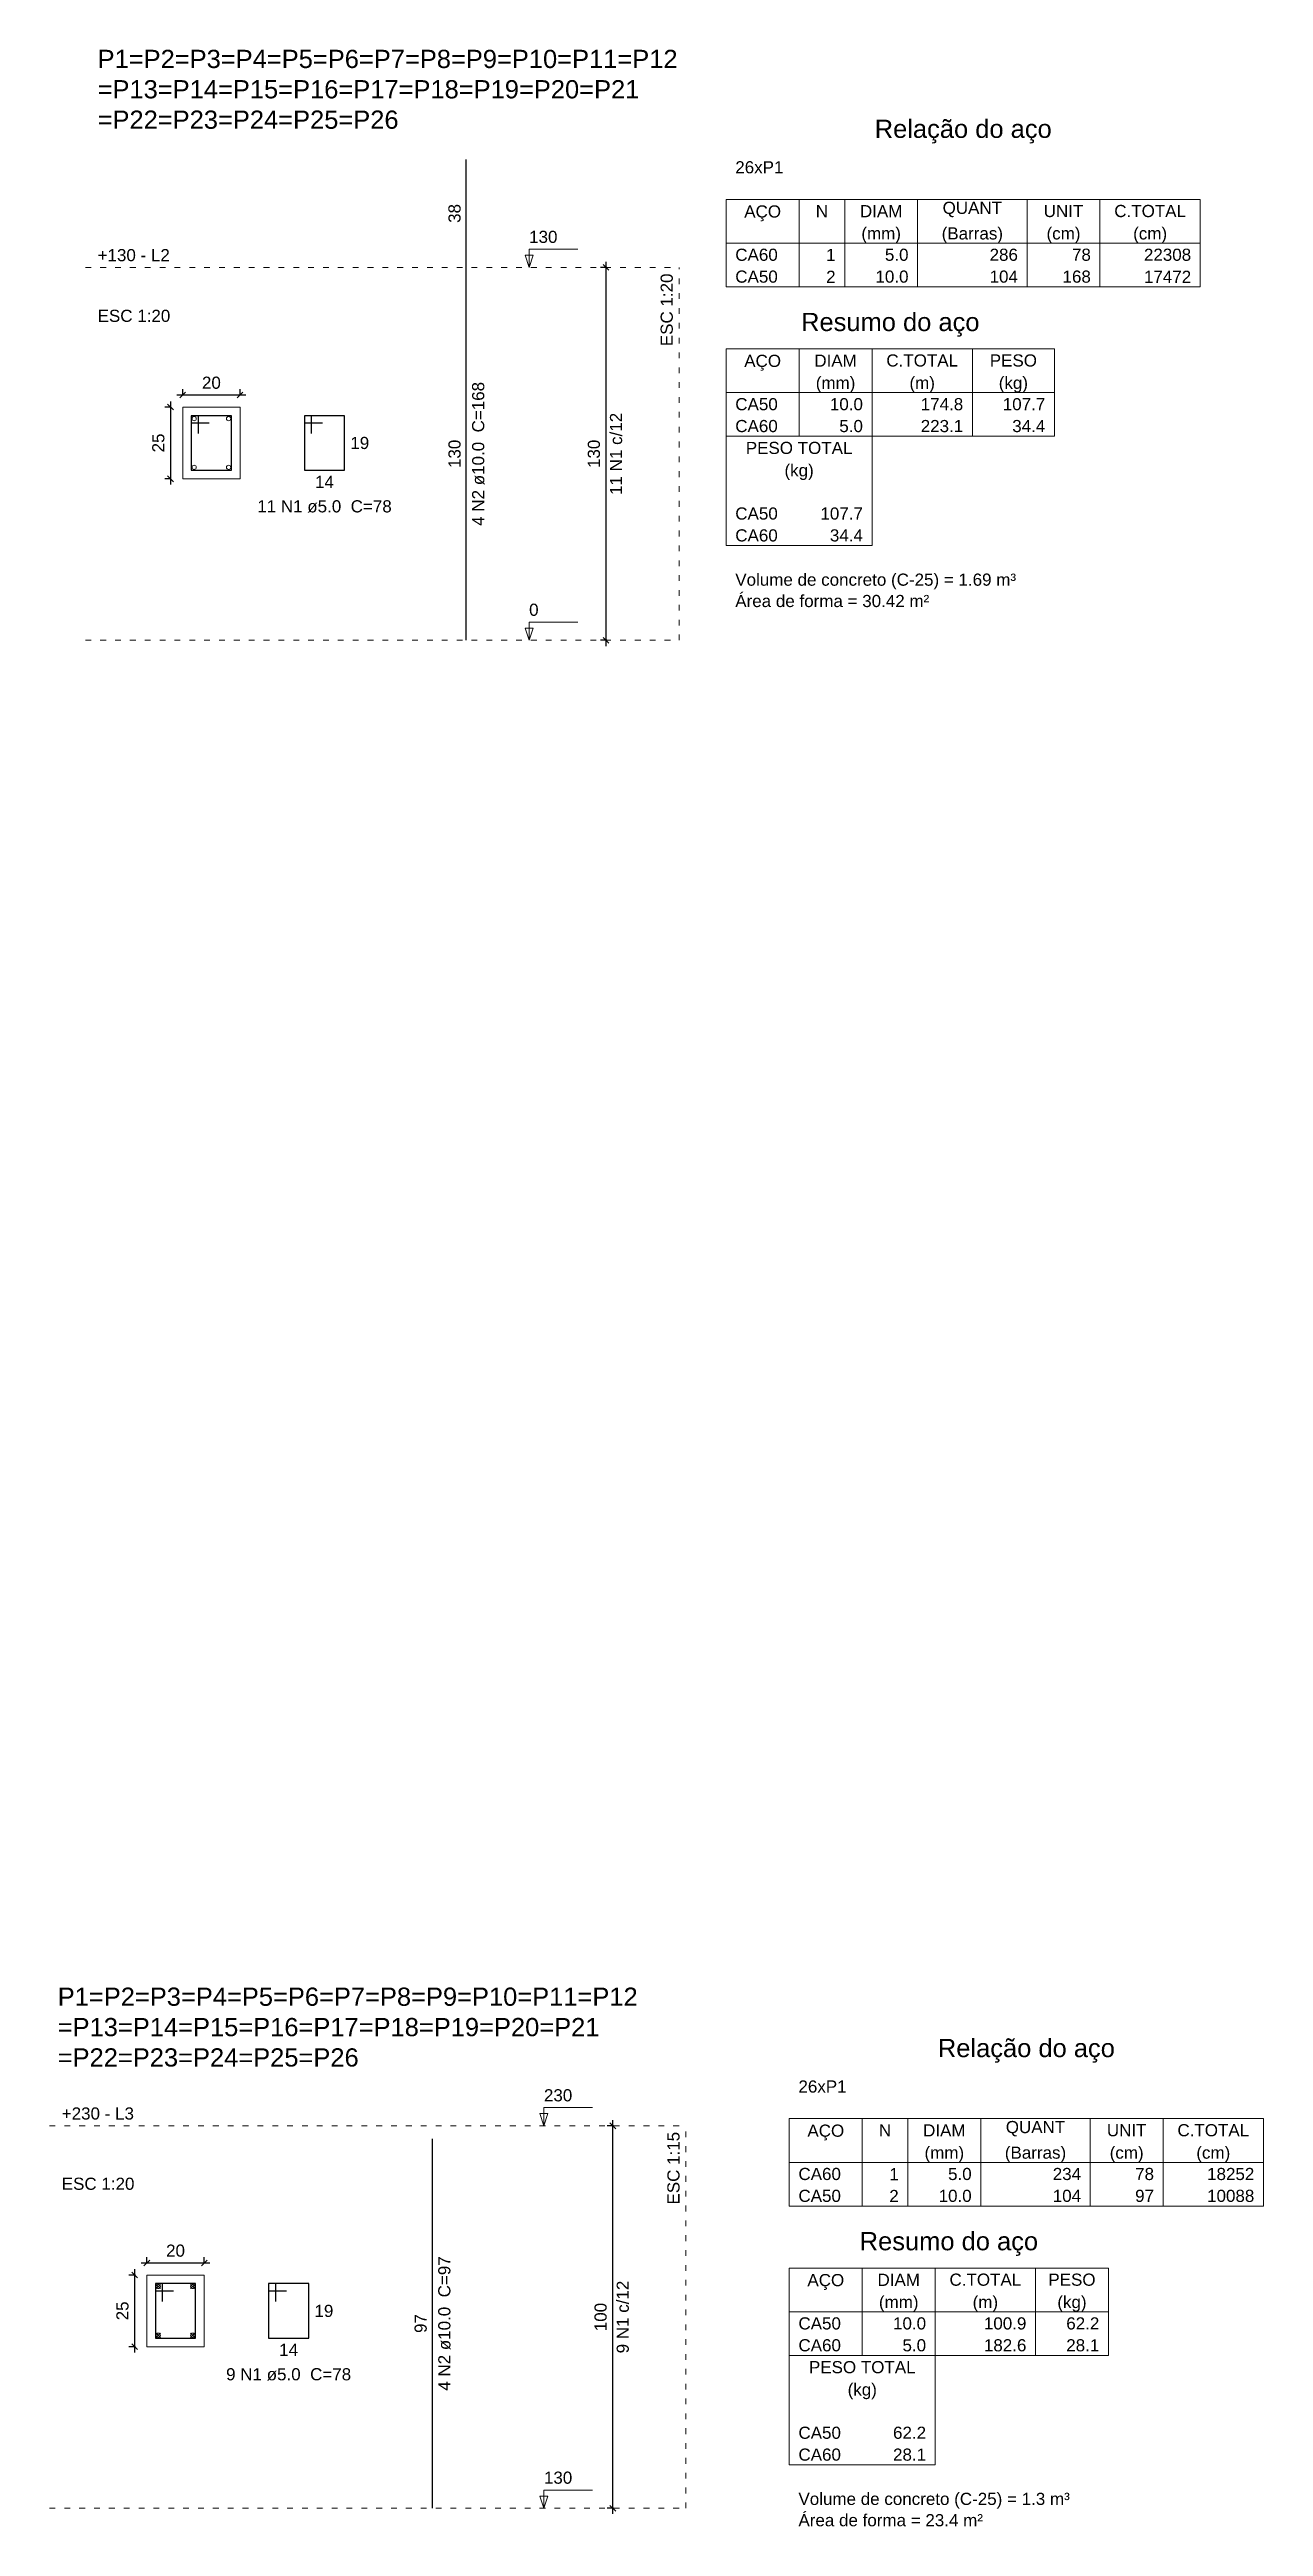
# Model space of a CAD drawing. Header units: millimetres. Extents: x 7 to 580, y -90 to 91.
# Drawn here: x 439.86 to 461.01, y -70.24 to -27.06 of the extents above; entities that cross this region are included whole.
import ezdxf

# ---------------------------------------------------------------- set-up
doc = ezdxf.new("R2010")
doc.units = ezdxf.units.MM
doc.linetypes.add('DOT2', pattern=[3.175, 0, -3.175])
for name, color, linetype, lineweight in [('DT-Barras na forma', 2, 'Continuous', 30), ('DT-Barras no corte', 5, 'Continuous', 5), ('DT-Barras rebatidas', 2, 'Continuous', 30), ('DT-Cotas', 9, 'Continuous', 5), ('DT-Forma', 5, 'Continuous', 5), ('DT-Pontilhado', 9, 'DOT2', 5), ('DT-Relação do aço', 9, 'Continuous', 5), ('DT-Textos', 7, 'Continuous', 5), ('DT-Título', 3, 'Continuous', 20)]:
    doc.layers.add(name, color=color, linetype=linetype, lineweight=lineweight)
doc.styles.add('Arial', font='arial.ttf')
doc.styles.get("Standard").update_dxf_attribs({"font": 'arial.ttf'})
doc.dimstyles.new('UM_14.999925', dxfattribs={"dimtxt": 0.18, "dimasz": 0.1, "dimexe": 0.1, "dimexo": 0.2, "dimgap": 0, "dimtad": 1, "dimtih": 1, "dimtoh": 1, "dimdec": 1, "dimlfac": 14.999925, "dimzin": 0, "dimdsep": 46, "dimtxsty": 'Standard', "dimblk": 'CLOSED', "dimblk1": 'CLOSED', "dimblk2": 'CLOSED', "dimcen": 0.09, "dimdle": 0.1, "dimadec": 1, "dimazin": 2, "dimtfac": 1, "dimtdec": 4, "dimtofl": 0, "dimtmove": 0, "dimatfit": 3, "dimldrblk": 'CLOSED', "dimfxl": 1, "dimtolj": 1, "dimarcsym": 0})
doc.dimstyles.new('UM_20.000000', dxfattribs={"dimtxt": 0.18, "dimasz": 0.1, "dimexe": 0.1, "dimexo": 0.2, "dimgap": 0, "dimtad": 1, "dimtih": 1, "dimtoh": 1, "dimdec": 1, "dimlfac": 20, "dimzin": 0, "dimdsep": 46, "dimtxsty": 'Standard', "dimblk": 'CLOSED', "dimblk1": 'CLOSED', "dimblk2": 'CLOSED', "dimcen": 0.09, "dimdle": 0.1, "dimadec": 1, "dimazin": 2, "dimtfac": 1, "dimtdec": 4, "dimtofl": 0, "dimtmove": 0, "dimatfit": 3, "dimldrblk": 'CLOSED', "dimfxl": 1, "dimtolj": 1, "dimarcsym": 0})

msp = doc.modelspace()

# ---------------------------------------------------------------- texts
at = {"layer": 'DT-Barras na forma', "color": 7, "char_height": 0.2118, "attachment_point": 8, "rotation": 90.00021, "line_spacing_factor": 0.9, "style": 'Arial'}
for s, insert, width in [('11 N1 c/12', (449.8359, -34.1102), 2.5416), ('9 N1 c/12', (449.9524, -66.591), 2.28744)]:
    msp.add_mtext(s, dxfattribs=dict(at, insert=insert, width=width))
at = {"layer": 'DT-Barras rebatidas', "color": 7, "char_height": 0.2118, "attachment_point": 8, "rotation": 90.00021, "line_spacing_factor": 0.9, "style": 'Arial'}
for s, insert, width in [('38', (447.0212, -29.9185), 0.90832), ('4 N2 ø10.0  C=168', (447.4366, -34.1102), 4.32072), ('130', (447.0212, -34.1102), 1.16248), ('4 N2 ø10.0  C=97', (446.8468, -66.7043), 4.06656), ('97', (446.4317, -66.7043), 0.90832)]:
    msp.add_mtext(s, dxfattribs=dict(at, insert=insert, width=width))
at = {"layer": 'DT-Barras rebatidas', "color": 7, "char_height": 0.2118, "line_spacing_factor": 0.9, "style": 'Arial'}
for s, insert, width, attachment_point in [('19', (445.0976, -33.8141), 0.90832, 1), ('14', (444.6475, -34.4923), 0.90832, 2), ('11 N1 ø5.0  C=78', (444.6475, -35.1363), 4.06656, 8), ('19', (444.4728, -66.3782), 0.90832, 1), ('14', (444.0227, -67.0564), 0.90832, 2), ('9 N1 ø5.0  C=78', (444.0227, -67.7004), 3.8124, 8)]:
    msp.add_mtext(s, dxfattribs=dict(at, insert=insert, width=width, attachment_point=attachment_point))
at = {"layer": 'DT-Relação do aço', "color": 7, "line_spacing_factor": 0.9, "style": 'Arial'}
for s, insert, char_height, width, attachment_point in [('Relação do aço', (455.7758, -28.6996), 0.3177, 5.33736, 8), ('26xP1', (451.8045, -29.2227), 0.2118, 1.2708, 7), ('AÇO', (452.2811, -30.0551), 0.2118, 0.76248, 8), ('N', (453.3136, -29.9852), 0.2118, 0.25416, 8), ('DIAM', (454.3461, -29.9852), 0.2118, 1.01664, 8), ('QUANT', (455.9346, -29.9852), 0.2118, 1.2708, 8), ('UNIT', (457.5231, -29.9852), 0.2118, 1.01664, 8), ('C.TOTAL', (459.0322, -29.9852), 0.2118, 1.77912, 8), ('(mm)', (454.3461, -30.4363), 0.2118, 1.01664, 8), ('(Barras)', (455.9346, -30.4363), 0.2118, 2.03328, 8), ('(cm)', (457.5231, -30.4363), 0.2118, 1.01664, 8), ('(cm)', (459.0322, -30.4363), 0.2118, 1.01664, 8), ('CA60', (451.8045, -30.7477), 0.2118, 1.01664, 7), ('1', (453.5519, -30.7477), 0.2118, 0.25416, 9), ('5.0', (454.8227, -30.7477), 0.2118, 0.76248, 9), ('286', (456.7289, -30.7477), 0.2118, 0.76248, 9), ('78', (457.9997, -30.7477), 0.2118, 0.50832, 9), ('22308', (459.747, -30.7477), 0.2118, 1.2708, 9), ('CA50', (451.8045, -31.1289), 0.2118, 1.01664, 7), ('2', (453.5519, -31.1289), 0.2118, 0.25416, 9), ('10.0', (454.8227, -31.1289), 0.2118, 1.01664, 9), ('104', (456.7289, -31.1289), 0.2118, 0.76248, 9), ('168', (457.9997, -31.1289), 0.2118, 0.76248, 9), ('17472', (459.747, -31.1289), 0.2118, 1.2708, 9), ('Resumo do aço', (454.505, -32.0672), 0.3177, 4.95612, 8), ('AÇO', (452.2811, -32.6602), 0.2118, 0.76248, 8), ('DIAM', (453.5519, -32.5903), 0.2118, 1.01664, 8), ('C.TOTAL', (455.061, -32.5903), 0.2118, 1.77912, 8), ('PESO', (456.6495, -32.5903), 0.2118, 1.01664, 8), ('(mm)', (453.5519, -33.0415), 0.2118, 1.01664, 8), ('(m)', (455.061, -33.0415), 0.2118, 0.76248, 8), ('(kg)', (456.6495, -33.0415), 0.2118, 1.01664, 8), ('CA50', (451.8045, -33.3528), 0.2118, 1.01664, 7), ('10.0', (454.0284, -33.3528), 0.2118, 1.01664, 9), ('174.8', (455.7758, -33.3528), 0.2118, 1.2708, 9), ('107.7', (457.2054, -33.3528), 0.2118, 1.2708, 9), ('CA60', (451.8045, -33.734), 0.2118, 1.01664, 7), ('5.0', (454.0284, -33.734), 0.2118, 0.76248, 9), ('223.1', (455.7758, -33.734), 0.2118, 1.2708, 9), ('34.4', (457.2054, -33.734), 0.2118, 1.01664, 9), ('PESO TOTAL', (452.9165, -34.1153), 0.2118, 2.5416, 8), ('(kg)', (452.9165, -34.5664), 0.2118, 1.01664, 8), ('CA50', (451.8045, -35.259), 0.2118, 1.01664, 7), ('107.7', (454.0284, -35.259), 0.2118, 1.2708, 9), ('CA60', (451.8045, -35.6402), 0.2118, 1.01664, 7), ('34.4', (454.0284, -35.6402), 0.2118, 1.01664, 9), ('Volume de concreto (C-25) = 1.69 m³', (451.8045, -36.4726), 0.2118, 8.8956, 7), ('Área de forma = 30.42 m²', (451.8045, -36.784), 0.2118, 6.09984, 7), ('Relação do aço', (456.8762, -62.1578), 0.3177, 5.33736, 8), ('26xP1', (452.9049, -62.681), 0.2118, 1.2708, 7), ('AÇO', (453.3815, -63.5133), 0.2118, 0.76248, 8), ('N', (454.414, -63.4434), 0.2118, 0.25416, 8), ('DIAM', (455.4465, -63.4434), 0.2118, 1.01664, 8), ('QUANT', (457.035, -63.4434), 0.2118, 1.2708, 8), ('UNIT', (458.6235, -63.4434), 0.2118, 1.01664, 8), ('C.TOTAL', (460.1326, -63.4434), 0.2118, 1.77912, 8), ('(mm)', (455.4465, -63.8946), 0.2118, 1.01664, 8), ('(Barras)', (457.035, -63.8946), 0.2118, 2.03328, 8), ('(cm)', (458.6235, -63.8946), 0.2118, 1.01664, 8), ('(cm)', (460.1326, -63.8946), 0.2118, 1.01664, 8), ('CA60', (452.9049, -64.2059), 0.2118, 1.01664, 7), ('1', (454.6523, -64.2059), 0.2118, 0.25416, 9), ('5.0', (455.9231, -64.2059), 0.2118, 0.76248, 9), ('234', (457.8293, -64.2059), 0.2118, 0.76248, 9), ('78', (459.1001, -64.2059), 0.2118, 0.50832, 9), ('18252', (460.8474, -64.2059), 0.2118, 1.2708, 9), ('CA50', (452.9049, -64.5872), 0.2118, 1.01664, 7), ('2', (454.6523, -64.5872), 0.2118, 0.25416, 9), ('10.0', (455.9231, -64.5872), 0.2118, 1.01664, 9), ('104', (457.8293, -64.5872), 0.2118, 0.76248, 9), ('97', (459.1001, -64.5872), 0.2118, 0.50832, 9), ('10088', (460.8474, -64.5872), 0.2118, 1.2708, 9), ('Resumo do aço', (455.526, -65.5254), 0.3177, 4.95612, 8), ('AÇO', (453.3815, -66.1185), 0.2118, 0.76248, 8), ('DIAM', (454.6523, -66.0486), 0.2118, 1.01664, 8), ('C.TOTAL', (456.1614, -66.0486), 0.2118, 1.77912, 8), ('PESO', (457.6704, -66.0486), 0.2118, 1.01664, 8), ('(mm)', (454.6523, -66.4997), 0.2118, 1.01664, 8), ('(m)', (456.1614, -66.4997), 0.2118, 0.76248, 8), ('(kg)', (457.6704, -66.4997), 0.2118, 1.01664, 8), ('CA50', (452.9049, -66.8111), 0.2118, 1.01664, 7), ('10.0', (455.1288, -66.8111), 0.2118, 1.01664, 9), ('100.9', (456.8762, -66.8111), 0.2118, 1.2708, 9), ('62.2', (458.147, -66.8111), 0.2118, 1.01664, 9), ('CA60', (452.9049, -67.1923), 0.2118, 1.01664, 7), ('PESO TOTAL', (454.0169, -67.5735), 0.2118, 2.5416, 8), ('5.0', (455.1288, -67.1923), 0.2118, 0.76248, 9), ('182.6', (456.8762, -67.1923), 0.2118, 1.2708, 9), ('28.1', (458.147, -67.1923), 0.2118, 1.01664, 9), ('(kg)', (454.0169, -68.0247), 0.2118, 1.01664, 8), ('CA50', (452.9049, -68.7173), 0.2118, 1.01664, 7), ('62.2', (455.1288, -68.7173), 0.2118, 1.01664, 9), ('CA60', (452.9049, -69.0985), 0.2118, 1.01664, 7), ('28.1', (455.1288, -69.0985), 0.2118, 1.01664, 9), ('Volume de concreto (C-25) = 1.3 m³', (452.9049, -69.9309), 0.2118, 8.64144, 7), ('Área de forma = 23.4 m²', (452.9049, -70.2422), 0.2118, 5.84568, 7)]:
    msp.add_mtext(s, dxfattribs=dict(at, insert=insert, char_height=char_height, width=width, attachment_point=attachment_point))
at = {"layer": 'DT-Textos', "char_height": 0.2118, "attachment_point": 7, "line_spacing_factor": 0.798, "style": 'Arial'}
for s, insert, width in [('130', (448.2125, -30.4363), 0.76248), ('+130 - L2', (440.6945, -30.7543), 2.28744), ('ESC 1:20', (440.6945, -31.8123), 2.03328), ('0', (448.2125, -36.9363), 0.25416), ('+230 - L3', (440.0697, -63.1514), 2.28744), ('230', (448.4707, -62.8344), 0.76248), ('ESC 1:20', (440.0697, -64.3764), 2.03328), ('130', (448.4707, -69.5004), 0.76248)]:
    msp.add_mtext(s, dxfattribs=dict(at, insert=insert, width=width))
at = {"layer": 'DT-Textos', "char_height": 0.2118, "width": 2.03328, "attachment_point": 9, "rotation": 90.00021, "line_spacing_factor": 0.798, "style": 'Arial'}
for s, insert in [('ESC 1:20', (450.7186, -30.9662)), ('ESC 1:15', (450.8358, -63.3633))]:
    msp.add_mtext(s, dxfattribs=dict(at, insert=insert))
at = {"layer": 'DT-Título', "char_height": 0.3177, "attachment_point": 7, "line_spacing_factor": 0.798, "style": 'Arial'}
for s, insert, width in [('P1=P2=P3=P4=P5=P6=P7=P8=P9=P10=P11=P12', (440.6945, -27.3884), 14.48712), ('=P13=P14=P15=P16=P17=P18=P19=P20=P21', (440.6945, -27.9174), 13.72464), ('=P22=P23=P24=P25=P26', (440.6945, -28.4474), 7.6248), ('P1=P2=P3=P4=P5=P6=P7=P8=P9=P10=P11=P12', (439.9995, -61.1698), 14.48712), ('=P13=P14=P15=P16=P17=P18=P19=P20=P21', (439.9995, -61.6998), 13.72464), ('=P22=P23=P24=P25=P26', (439.9995, -62.2288), 7.6248)]:
    msp.add_mtext(s, dxfattribs=dict(at, insert=insert, width=width))

# ---------------------------------------------------------------- blocks, each defined once
blk = doc.blocks.new('_OBLIQUE')
at = {"color": 0, "linetype": 'ByBlock', "lineweight": -2}
blk.add_line((-0.5, -0.5), (0.5, 0.5), dxfattribs=at)
blk = doc.blocks.new('*D453')
at = {"layer": 'Defpoints', "color": 0, "transparency": 16777216}
for p in [(442.177, -33.295), (441.965, -34.545), (442.177, -34.545)]:
    blk.add_point(p, dxfattribs=at)
at = {"layer": 'DT-Cotas', "color": 0, "lineweight": -2, "transparency": 16777216}
for p, q in [((441.965, -33.195), (441.965, -34.645)), ((441.977, -33.295), (441.865, -33.295)), ((441.977, -34.545), (441.865, -34.545))]:
    blk.add_line(p, q, dxfattribs=at)
at = {"layer": 'DT-Cotas', "color": 0, "lineweight": -2, "transparency": 16777216, "xscale": 0.1, "yscale": 0.1, "zscale": 0.1}
for p, rotation in [((441.965, -33.295), 90), ((441.965, -34.545), 270)]:
    blk.add_blockref('_OBLIQUE', p, dxfattribs=dict(at, rotation=rotation))
at = {"layer": 'DT-Cotas', "transparency": 16777216, "insert": (441.753, -33.92), "char_height": 0.2118, "attachment_point": 5, "rotation": 90, "style": 'Arial'}
blk.add_mtext('\\A1;25', dxfattribs=at)
blk = doc.blocks.new('*D454')
at = {"layer": 'Defpoints', "color": 0, "transparency": 16777216}
for p in [(443.177, -33.083), (442.177, -33.295), (443.177, -33.295)]:
    blk.add_point(p, dxfattribs=at)
at = {"layer": 'DT-Cotas', "color": 0, "lineweight": -2, "transparency": 16777216}
for p, q in [((442.077, -33.083), (443.277, -33.083)), ((442.177, -33.095), (442.177, -32.983)), ((443.177, -33.095), (443.177, -32.983))]:
    blk.add_line(p, q, dxfattribs=at)
at = {"layer": 'DT-Cotas', "color": 0, "lineweight": -2, "transparency": 16777216, "xscale": 0.1, "yscale": 0.1, "zscale": 0.1, "rotation": 180}
blk.add_blockref('_OBLIQUE', (442.177, -33.083), dxfattribs=at)
at = {"layer": 'DT-Cotas', "color": 0, "lineweight": -2, "transparency": 16777216, "xscale": 0.1, "yscale": 0.1, "zscale": 0.1}
blk.add_blockref('_OBLIQUE', (443.177, -33.083), dxfattribs=at)
at = {"layer": 'DT-Cotas', "transparency": 16777216, "insert": (442.677, -32.871), "char_height": 0.2118, "attachment_point": 5, "rotation": 0.0057, "style": 'Arial'}
blk.add_mtext('\\A1;20', dxfattribs=at)
blk = doc.blocks.new('*D455')
at = {"layer": 'Defpoints', "color": 0, "transparency": 16777216}
for p in [(449.554, -30.86), (449.766, -30.86), (449.766, -37.36)]:
    blk.add_point(p, dxfattribs=at)
at = {"layer": 'DT-Cotas', "color": 0, "lineweight": -2, "transparency": 16777216}
for p, q in [((449.566, -30.86), (449.454, -30.86)), ((449.554, -37.46), (449.554, -30.76)), ((449.566, -37.36), (449.454, -37.36))]:
    blk.add_line(p, q, dxfattribs=at)
at = {"layer": 'DT-Cotas', "color": 0, "lineweight": -2, "transparency": 16777216, "xscale": 0.1, "yscale": 0.1, "zscale": 0.1}
for p, rotation in [((449.554, -30.86), 90), ((449.554, -37.36), 270)]:
    blk.add_blockref('_OBLIQUE', p, dxfattribs=dict(at, rotation=rotation))
at = {"layer": 'DT-Cotas', "transparency": 16777216, "insert": (449.342, -34.11), "char_height": 0.2118, "attachment_point": 5, "rotation": 90, "style": 'Arial'}
blk.add_mtext('\\A1;130', dxfattribs=at)
blk = doc.blocks.new('*D551')
at = {"layer": 'Defpoints', "color": 0, "transparency": 16777216}
for p in [(441.552, -65.859), (441.34, -67.109), (441.552, -67.109)]:
    blk.add_point(p, dxfattribs=at)
at = {"layer": 'DT-Cotas', "color": 0, "lineweight": -2, "transparency": 16777216}
for p, q in [((441.352, -65.859), (441.24, -65.859)), ((441.34, -65.759), (441.34, -67.209)), ((441.352, -67.109), (441.24, -67.109))]:
    blk.add_line(p, q, dxfattribs=at)
at = {"layer": 'DT-Cotas', "color": 0, "lineweight": -2, "transparency": 16777216, "xscale": 0.1, "yscale": 0.1, "zscale": 0.1}
for p, rotation in [((441.34, -65.859), 90), ((441.34, -67.109), 270)]:
    blk.add_blockref('_OBLIQUE', p, dxfattribs=dict(at, rotation=rotation))
at = {"layer": 'DT-Cotas', "transparency": 16777216, "insert": (441.128, -66.484), "char_height": 0.2118, "attachment_point": 5, "rotation": 90, "style": 'Arial'}
blk.add_mtext('\\A1;25', dxfattribs=at)
blk = doc.blocks.new('*D552')
at = {"layer": 'Defpoints', "color": 0, "transparency": 16777216}
for p in [(441.552, -65.859), (442.552, -65.647), (442.552, -65.859)]:
    blk.add_point(p, dxfattribs=at)
at = {"layer": 'DT-Cotas', "color": 0, "lineweight": -2, "transparency": 16777216}
for p, q in [((441.552, -65.659), (441.552, -65.547)), ((442.552, -65.659), (442.552, -65.547)), ((441.452, -65.647), (442.652, -65.647))]:
    blk.add_line(p, q, dxfattribs=at)
at = {"layer": 'DT-Cotas', "color": 0, "lineweight": -2, "transparency": 16777216, "xscale": 0.1, "yscale": 0.1, "zscale": 0.1, "rotation": 180}
blk.add_blockref('_OBLIQUE', (441.552, -65.647), dxfattribs=at)
at = {"layer": 'DT-Cotas', "color": 0, "lineweight": -2, "transparency": 16777216, "xscale": 0.1, "yscale": 0.1, "zscale": 0.1}
blk.add_blockref('_OBLIQUE', (442.552, -65.647), dxfattribs=at)
at = {"layer": 'DT-Cotas', "transparency": 16777216, "insert": (442.052, -65.435), "char_height": 0.2118, "attachment_point": 5, "rotation": 0.0057, "style": 'Arial'}
blk.add_mtext('\\A1;20', dxfattribs=at)
blk = doc.blocks.new('*D553')
at = {"layer": 'Defpoints', "color": 0, "transparency": 16777216}
for p in [(449.671, -63.258), (449.883, -63.258), (449.883, -69.924)]:
    blk.add_point(p, dxfattribs=at)
at = {"layer": 'DT-Cotas', "color": 0, "lineweight": -2, "transparency": 16777216}
for p, q in [((449.683, -63.258), (449.571, -63.258)), ((449.671, -70.024), (449.671, -63.158)), ((449.683, -69.924), (449.571, -69.924))]:
    blk.add_line(p, q, dxfattribs=at)
at = {"layer": 'DT-Cotas', "color": 0, "lineweight": -2, "transparency": 16777216, "xscale": 0.1, "yscale": 0.1, "zscale": 0.1}
for p, rotation in [((449.671, -63.258), 90), ((449.671, -69.924), 270)]:
    blk.add_blockref('_OBLIQUE', p, dxfattribs=dict(at, rotation=rotation))
at = {"layer": 'DT-Cotas', "transparency": 16777216, "insert": (449.459, -66.591), "char_height": 0.2118, "attachment_point": 5, "rotation": 90, "style": 'Arial'}
blk.add_mtext('\\A1;100', dxfattribs=at)

# ---------------------------------------------------------------- dimensions: what is measured, and where the dimension line sits
at = {"layer": 'DT-Cotas'}
for base, p1, p2, dimstyle, override, picture, middle in [((449.5542, -30.8602), (449.766, -37.3602), (449.766, -30.8602), 'UM_20.000000', {"dimtxt": 0.2118, "dimasz": 0.1, "dimexe": 0.1, "dimexo": 0.2, "dimtad": 1, "dimtih": 0, "dimtoh": 0, "dimdec": 1, "dimlfac": 20, "dimzin": 8, "dimtxsty": 'Arial', "dimblk": 'OBLIQUE', "dimblk1": 'OBLIQUE', "dimblk2": 'OBLIQUE', "dimsah": 1, "dimdle": 0.1, "dimse1": 0, "dimse2": 0, "dimclrt": 256, "dimadec": 1, "dimazin": 3, "dimtmove": 2, "dimldrblk": 'OBLIQUE'}, '*D455', (449.3424, -34.1102)), ((441.9649, -34.545), (442.1767, -33.295), (442.1767, -34.545), 'UM_20.000000', {"dimtxt": 0.2118, "dimasz": 0.1, "dimexe": 0.1, "dimexo": 0.2, "dimtad": 1, "dimtih": 0, "dimtoh": 0, "dimdec": 1, "dimlfac": 20, "dimzin": 8, "dimtxsty": 'Arial', "dimblk": 'OBLIQUE', "dimblk1": 'OBLIQUE', "dimblk2": 'OBLIQUE', "dimsah": 1, "dimdle": 0.1, "dimse1": 0, "dimse2": 0, "dimclrt": 256, "dimadec": 1, "dimazin": 3, "dimtmove": 2, "dimldrblk": 'OBLIQUE'}, '*D453', (441.7531, -33.92)), ((449.6707, -63.2576), (449.8825, -69.9243), (449.8825, -63.2576), 'UM_14.999925', {"dimtxt": 0.2118, "dimasz": 0.1, "dimexe": 0.1, "dimexo": 0.2, "dimtad": 1, "dimtih": 0, "dimtoh": 0, "dimdec": 1, "dimlfac": 14.999925, "dimzin": 8, "dimtxsty": 'Arial', "dimblk": 'OBLIQUE', "dimblk1": 'OBLIQUE', "dimblk2": 'OBLIQUE', "dimsah": 1, "dimdle": 0.1, "dimse1": 0, "dimse2": 0, "dimclrt": 256, "dimadec": 1, "dimazin": 3, "dimtmove": 2, "dimldrblk": 'OBLIQUE'}, '*D553', (449.4589, -66.591)), ((441.3401, -67.1091), (441.5519, -65.8591), (441.5519, -67.1091), 'UM_20.000000', {"dimtxt": 0.2118, "dimasz": 0.1, "dimexe": 0.1, "dimexo": 0.2, "dimtad": 1, "dimtih": 0, "dimtoh": 0, "dimdec": 1, "dimlfac": 20, "dimzin": 8, "dimtxsty": 'Arial', "dimblk": 'OBLIQUE', "dimblk1": 'OBLIQUE', "dimblk2": 'OBLIQUE', "dimsah": 1, "dimdle": 0.1, "dimse1": 0, "dimse2": 0, "dimclrt": 256, "dimadec": 1, "dimazin": 3, "dimtmove": 2, "dimldrblk": 'OBLIQUE'}, '*D551', (441.1283, -66.4841))]:
    dim = msp.add_linear_dim(base=base, p1=p1, p2=p2, angle=90, dimstyle=dimstyle, override=override, dxfattribs=at)
    dim.commit()
    dim.dimension.update_dxf_attribs({"geometry": picture, "text_midpoint": middle, "dimtype": 160, "text_rotation": 90})
for base, p1, p2, picture, middle in [((443.1767, -33.0832), (442.1767, -33.295), (443.1767, -33.295), '*D454', (442.6767, -32.8714)), ((442.5519, -65.6473), (441.5519, -65.8591), (442.5519, -65.8591), '*D552', (442.0519, -65.4355))]:
    dim = msp.add_linear_dim(base=base, p1=p1, p2=p2, dimstyle='UM_20.000000', override={"dimtxt": 0.2118, "dimasz": 0.1, "dimexe": 0.1, "dimexo": 0.2, "dimtad": 1, "dimtih": 0, "dimtoh": 0, "dimdec": 1, "dimlfac": 20, "dimzin": 8, "dimtxsty": 'Arial', "dimblk": 'OBLIQUE', "dimblk1": 'OBLIQUE', "dimblk2": 'OBLIQUE', "dimsah": 1, "dimdle": 0.1, "dimse1": 0, "dimse2": 0, "dimclrt": 256, "dimadec": 1, "dimazin": 3, "dimtmove": 2, "dimldrblk": 'OBLIQUE'}, dxfattribs=at)
    dim.commit()
    dim.dimension.update_dxf_attribs({"geometry": picture, "text_midpoint": middle, "dimtype": 160, "text_rotation": 0.00573})

# ---------------------------------------------------------------- linework, layer by layer
at = {"layer": 'DT-Barras na forma'}
for p, q in [((442.4517, -33.445), (442.3267, -33.445)), ((442.3267, -33.445), (442.3267, -34.395)), ((443.0267, -33.445), (442.3267, -33.445)), ((442.3267, -33.445), (442.3267, -33.57)), ((442.3267, -33.57), (442.6392, -33.57)), ((442.4517, -33.7575), (442.4517, -33.445)), ((443.0267, -34.395), (443.0267, -33.445)), ((442.3267, -34.395), (443.0267, -34.395)), ((441.8269, -66.0091), (441.7019, -66.0091)), ((441.7019, -66.0091), (441.7019, -66.9591)), ((442.4019, -66.0091), (441.7019, -66.0091)), ((441.7019, -66.0091), (441.7019, -66.1341)), ((441.8269, -66.3216), (441.8269, -66.0091)), ((442.4019, -66.9591), (442.4019, -66.0091)), ((441.7019, -66.1341), (442.0144, -66.1341)), ((441.7019, -66.9591), (442.4019, -66.9591))]:
    msp.add_line(p, q, dxfattribs=at)
at = {"layer": 'DT-Barras no corte'}
for p, q in [((441.7144, -66.0966), (441.7894, -66.0216)), ((441.7144, -66.0216), (441.7894, -66.0966)), ((442.3144, -66.0966), (442.3894, -66.0216)), ((442.3144, -66.0216), (442.3894, -66.0966)), ((441.7144, -66.9466), (441.7894, -66.8716)), ((441.7144, -66.8716), (441.7894, -66.9466)), ((442.3144, -66.9466), (442.3894, -66.8716)), ((442.3144, -66.8716), (442.3894, -66.9466))]:
    msp.add_line(p, q, dxfattribs=at)
for centre in [(442.3767, -33.495), (442.9767, -33.495), (442.3767, -34.345), (442.9767, -34.345), (441.7519, -66.0591), (442.3519, -66.0591), (441.7519, -66.9091), (442.3519, -66.9091)]:
    msp.add_circle(centre, 0.0375, dxfattribs=at)
at = {"layer": 'DT-Barras rebatidas'}
for p, q in [((447.1185, -30.8602), (447.1185, -28.9768)), ((447.1185, -37.3602), (447.1185, -30.8602)), ((444.4225, -33.445), (444.2975, -33.445)), ((444.2975, -33.445), (444.2975, -34.395)), ((444.9975, -33.445), (444.2975, -33.445)), ((444.2975, -33.445), (444.2975, -33.57)), ((444.2975, -33.57), (444.61, -33.57)), ((444.4225, -33.7575), (444.4225, -33.445)), ((444.9975, -34.395), (444.9975, -33.445)), ((444.2975, -34.395), (444.9975, -34.395)), ((446.529, -69.9243), (446.529, -63.4843)), ((443.7977, -66.0091), (443.6727, -66.0091)), ((443.6727, -66.0091), (443.6727, -66.9591)), ((444.3727, -66.0091), (443.6727, -66.0091)), ((443.6727, -66.0091), (443.6727, -66.1341)), ((443.7977, -66.3216), (443.7977, -66.0091)), ((444.3727, -66.9591), (444.3727, -66.0091)), ((443.6727, -66.1341), (443.9852, -66.1341)), ((443.6727, -66.9591), (444.3727, -66.9591))]:
    msp.add_line(p, q, dxfattribs=at)
at = {"layer": 'DT-Forma'}
for points in [[(442.1767, -34.545), (442.1767, -33.295), (443.1767, -33.295), (443.1767, -34.545), (442.1767, -34.545)], [(441.5519, -67.1091), (441.5519, -65.8591), (442.5519, -65.8591), (442.5519, -67.1091), (441.5519, -67.1091)]]:
    msp.add_lwpolyline(points, close=True, dxfattribs=at)
at = {"layer": 'DT-Pontilhado', "ltscale": 0.05}
for p, q in [((440.4823, -30.8602), (450.825, -30.8602)), ((450.825, -37.3602), (450.825, -30.8602)), ((440.4823, -37.3602), (450.825, -37.3602)), ((439.8575, -63.2576), (450.9415, -63.2576)), ((450.9415, -69.9243), (450.9415, -63.2576)), ((439.8575, -69.9243), (450.9415, -69.9243))]:
    msp.add_line(p, q, dxfattribs=at)
at = {"layer": 'DT-Relação do aço', "linetype": 'Continuous'}
for p, q in [((451.6457, -29.6738), (459.9059, -29.6738)), ((451.6457, -29.6738), (451.6457, -30.4363)), ((452.9165, -29.6738), (452.9165, -30.4363)), ((453.7107, -29.6738), (453.7107, -30.4363)), ((454.9815, -29.6738), (454.9815, -30.4363)), ((456.8877, -29.6738), (456.8877, -30.4363)), ((458.1585, -29.6738), (458.1585, -30.4363)), ((459.9059, -29.6738), (459.9059, -30.4363)), ((451.6457, -30.4363), (459.9059, -30.4363)), ((451.6457, -30.4363), (451.6457, -31.1988)), ((452.9165, -30.4363), (452.9165, -31.1988)), ((453.7107, -30.4363), (453.7107, -31.1988)), ((454.9815, -30.4363), (454.9815, -31.1988)), ((456.8877, -30.4363), (456.8877, -31.1988)), ((458.1585, -30.4363), (458.1585, -31.1988)), ((459.9059, -30.4363), (459.9059, -31.1988)), ((451.6457, -31.1988), (459.9059, -31.1988)), ((451.6457, -32.279), (457.3643, -32.279)), ((451.6457, -32.279), (451.6457, -33.0415)), ((452.9165, -32.279), (452.9165, -33.0415)), ((454.1873, -32.279), (454.1873, -33.0415)), ((455.9346, -32.279), (455.9346, -33.0415)), ((457.3643, -32.279), (457.3643, -33.0415)), ((451.6457, -33.0415), (457.3643, -33.0415)), ((451.6457, -33.0415), (451.6457, -33.8039)), ((452.9165, -33.0415), (452.9165, -33.8039)), ((454.1873, -33.0415), (454.1873, -33.8039)), ((455.9346, -33.0415), (455.9346, -33.8039)), ((457.3643, -33.0415), (457.3643, -33.8039)), ((451.6457, -33.8039), (457.3643, -33.8039)), ((451.6457, -33.8039), (451.6457, -34.9477)), ((454.1873, -33.8039), (454.1873, -34.9477)), ((451.6457, -34.9477), (451.6457, -35.7101)), ((454.1873, -34.9477), (454.1873, -35.7101)), ((451.6457, -35.7101), (454.1873, -35.7101)), ((452.7461, -63.1321), (461.0063, -63.1321)), ((452.7461, -63.1321), (452.7461, -63.8946)), ((454.0169, -63.1321), (454.0169, -63.8946)), ((454.8111, -63.1321), (454.8111, -63.8946)), ((456.0819, -63.1321), (456.0819, -63.8946)), ((457.9881, -63.1321), (457.9881, -63.8946)), ((459.2589, -63.1321), (459.2589, -63.8946)), ((461.0063, -63.1321), (461.0063, -63.8946)), ((452.7461, -63.8946), (461.0063, -63.8946)), ((452.7461, -63.8946), (452.7461, -64.6571)), ((454.0169, -63.8946), (454.0169, -64.6571)), ((454.8111, -63.8946), (454.8111, -64.6571)), ((456.0819, -63.8946), (456.0819, -64.6571)), ((457.9881, -63.8946), (457.9881, -64.6571)), ((459.2589, -63.8946), (459.2589, -64.6571)), ((461.0063, -63.8946), (461.0063, -64.6571)), ((452.7461, -64.6571), (461.0063, -64.6571)), ((452.7461, -65.7372), (458.3058, -65.7372)), ((452.7461, -65.7372), (452.7461, -66.4997)), ((454.0169, -65.7372), (454.0169, -66.4997)), ((455.2877, -65.7372), (455.2877, -66.4997)), ((457.035, -65.7372), (457.035, -66.4997)), ((458.3058, -65.7372), (458.3058, -66.4997)), ((452.7461, -66.4997), (458.3058, -66.4997)), ((452.7461, -66.4997), (452.7461, -67.2622)), ((454.0169, -66.4997), (454.0169, -67.2622)), ((455.2877, -66.4997), (455.2877, -67.2622)), ((457.035, -66.4997), (457.035, -67.2622)), ((458.3058, -66.4997), (458.3058, -67.2622)), ((452.7461, -67.2622), (458.3058, -67.2622)), ((452.7461, -67.2622), (452.7461, -68.4059)), ((455.2877, -67.2622), (455.2877, -68.4059)), ((452.7461, -68.4059), (452.7461, -69.1684)), ((455.2877, -68.4059), (455.2877, -69.1684)), ((452.7461, -69.1684), (455.2877, -69.1684))]:
    msp.add_line(p, q, dxfattribs=at)
at = {"layer": 'DT-Textos'}
for points in [[(448.2834, -30.6484), (448.2128, -30.8602), (448.1422, -30.6484), (448.2834, -30.6484)], [(448.2834, -37.1484), (448.2128, -37.3602), (448.1422, -37.1484), (448.2834, -37.1484)], [(448.5411, -63.0458), (448.4705, -63.2576), (448.3999, -63.0458), (448.5411, -63.0458)], [(448.5411, -69.7125), (448.4705, -69.9243), (448.3999, -69.7125), (448.5411, -69.7125)]]:
    msp.add_lwpolyline(points, close=True, dxfattribs=at)
for points in [[(448.2128, -30.8602), (448.2128, -30.5425), (449.06, -30.5425)], [(448.2128, -37.3602), (448.2128, -37.0425), (449.06, -37.0425)], [(448.4705, -63.2576), (448.4705, -62.9399), (449.3177, -62.9399)], [(448.4705, -69.9243), (448.4705, -69.6066), (449.3177, -69.6066)]]:
    msp.add_lwpolyline(points, dxfattribs=at)

msp.set_redraw_order([(e.dxf.handle, doc.entitydb.next_handle()) for e in msp.query("TEXT MTEXT ATTDEF DIMENSION ARC_DIMENSION")])  # texts and dimensions are drawn at this point

doc.saveas('drawing.dxf')
